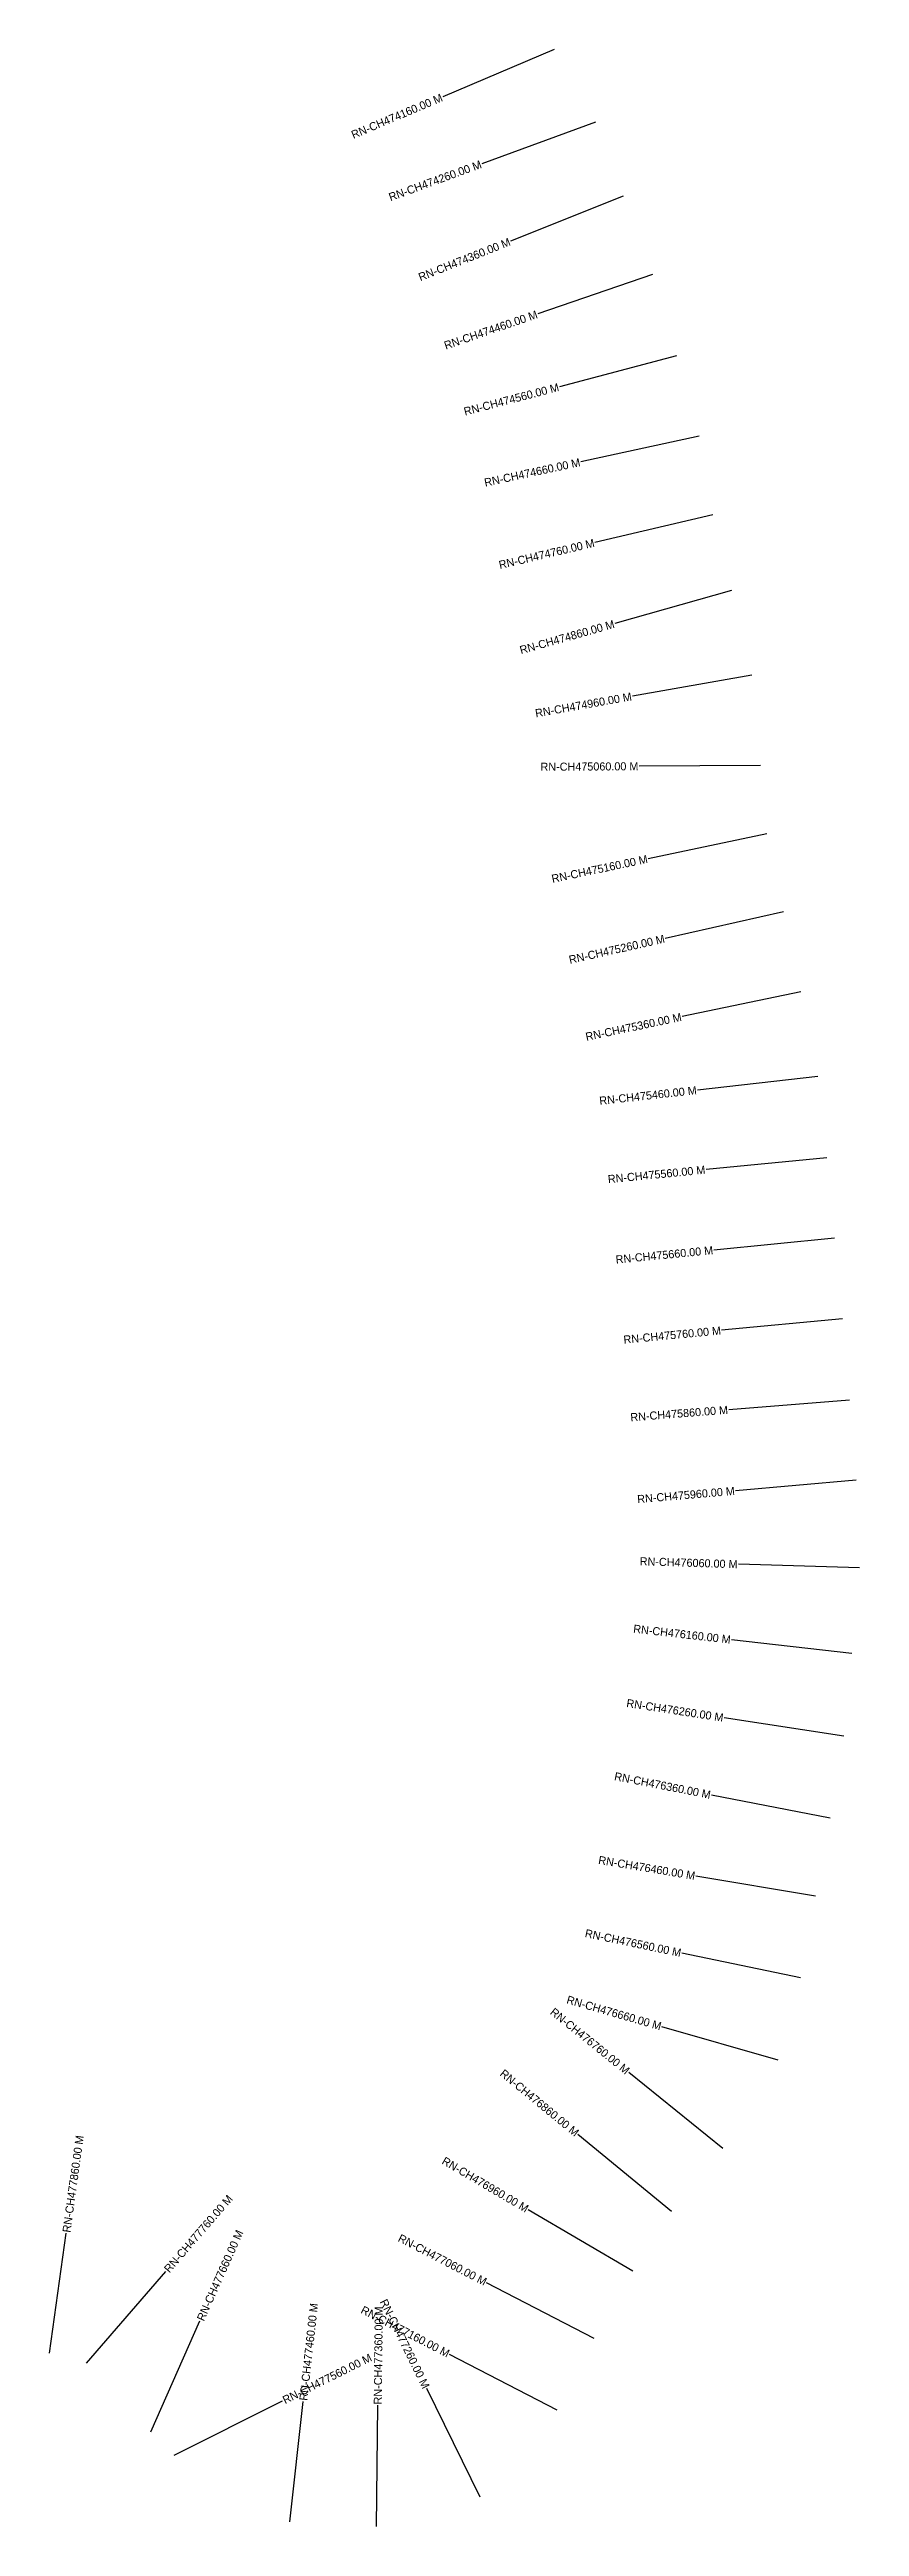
# Model space of a CAD drawing. Header units: metres. Extents: x 311669 to 317702, y 1901342 to 1905447.
# Drawn here: x 312604 to 313606, y 1902332 to 1905397 of the extents above; entities that cross this region are included whole.
import ezdxf
from ezdxf.enums import TextEntityAlignment as Align

# ---------------------------------------------------------------- set-up
doc = ezdxf.new("R2010")
doc.units = ezdxf.units.M
doc.header["$MEASUREMENT"] = 0
doc.layers.add('CS', color=134, linetype='Continuous')
doc.layers.add('CSMark', color=6, linetype='Continuous')

msp = doc.modelspace()

# ---------------------------------------------------------------- texts
at = {"layer": 'CSMark'}
for s, rotation, p in [('RN-CH474160.00 M', 22.9502, (313089.6, 1905338.4)), ('RN-CH474260.00 M', 20.0803, (313138, 1905255.7)), ('RN-CH474360.00 M', 21.744, (313173.6, 1905159.9)), ('RN-CH474460.00 M', 18.9404, (313207.3, 1905069.9)), ('RN-CH474560.00 M', 14.6753, (313234.1, 1904979.7)), ('RN-CH474660.00 M', 12.1984, (313260.5, 1904886.7)), ('RN-CH474760.00 M', 13.2477, (313278.1, 1904786.9)), ('RN-CH474860.00 M', 15.7586, (313302.7, 1904686.6)), ('RN-CH474960.00 M', 10.048, (313324.3, 1904596.8)), ('RN-CH475060.00 M', 0.3287, (313332.7, 1904510.3)), ('RN-CH475160.00 M', 11.8696, (313344, 1904395.7)), ('RN-CH475260.00 M', 12.5933, (313365.1, 1904297)), ('RN-CH475360.00 M', 11.8736, (313386, 1904200.2)), ('RN-CH475460.00 M', 6.3433, (313404.8, 1904109.5)), ('RN-CH475560.00 M', 5.5929, (313415.5, 1904011)), ('RN-CH475660.00 M', 5.5929, (313425.2, 1903911.5)), ('RN-CH475760.00 M', 5.4763, (313434.9, 1903812.1)), ('RN-CH475860.00 M', 4.4391, (313443.6, 1903713.9)), ('RN-CH475960.00 M', 4.9292, (313452, 1903613.6)), ('RN-CH476060.00 M', 358.2232, (313455.5, 1903522.7)), ('RN-CH476160.00 M', 353.5064, (313446.9, 1903429.4)), ('RN-CH476260.00 M', 351.3157, (313437.9, 1903332.8)), ('RN-CH476360.00 M', 348.9155, (313422.1, 1903237.3)), ('RN-CH476460.00 M', 350.5329, (313402.9, 1903137)), ('RN-CH476560.00 M', 348.2009, (313385.5, 1903041.6)), ('RN-CH476760.00 M', 321.0523, (313319.9, 1902894.5)), ('RN-CH476660.00 M', 343.9018, (313360.8, 1902950.7)), ('RN-CH476860.00 M', 320.5318, (313257.1, 1902817.6)), ('RN-CH476960.00 M', 329.601, (313195.5, 1902724.3)), ('RN-CH477060.00 M', 332.5898, (313144, 1902634)), ('RN-CH477160.00 M', 332.5898, (313098, 1902545.2)), ('RN-CH477260.00 M', 296.1316, (313070.2, 1902503.5))]:
    msp.add_text(s, height=10, rotation=rotation, dxfattribs=at).set_placement(p, align=Align.MIDDLE_RIGHT)
for s, rotation, p in [('RN-CH477860.00 M', 82.0608, (312624.6, 1902695.8)), ('RN-CH477760.00 M', 49.1743, (312748.4, 1902648.3)), ('RN-CH477660.00 M', 66.0479, (312790.3, 1902587.2)), ('RN-CH477460.00 M', 83.6534, (312917.9, 1902487.7)), ('RN-CH477360.00 M', 89.3843, (313010.1, 1902482.9)), ('RN-CH477560.00 M', 26.5751, (312893.2, 1902487.6))]:
    msp.add_text(s, height=10, rotation=rotation, dxfattribs=at).set_placement(p, align=Align.MIDDLE_LEFT)

# ---------------------------------------------------------------- linework, layer by layer
at = {"layer": 'CS'}
for p, q in [((313228.6, 1905397.2), (313090.5, 1905338.8)), ((313279.8, 1905307.5), (313138.9, 1905256)), ((313313.9, 1905215.8), (313174.5, 1905160.3)), ((313350.1, 1905119), (313208.2, 1905070.3)), ((313380.1, 1905018), (313235, 1904980)), ((313408.1, 1904918.6), (313261.5, 1904886.9)), ((313425, 1904821.5), (313279, 1904787.2)), ((313448, 1904727.6), (313303.7, 1904686.9)), ((313473, 1904623.1), (313325.3, 1904597)), ((313483.7, 1904511.2), (313333.7, 1904510.3)), ((313491.8, 1904426.8), (313345, 1904395.9)), ((313512.4, 1904329.9), (313366, 1904297.2)), ((313533.8, 1904231.3), (313387, 1904200.4)), ((313554.9, 1904126.2), (313405.8, 1904109.6)), ((313565.8, 1904025.8), (313416.5, 1904011.1)), ((313575.5, 1903926.2), (313426.2, 1903911.6)), ((313585.2, 1903826.6), (313435.8, 1903812.2)), ((313594.2, 1903725.6), (313444.6, 1903714)), ((313602.4, 1903626.6), (313453, 1903613.7)), ((313606.4, 1903518.1), (313456.5, 1903522.7)), ((313596.9, 1903412.4), (313447.9, 1903429.3)), ((313587.2, 1903310), (313438.9, 1903332.6)), ((313570.3, 1903208.3), (313423.1, 1903237.1)), ((313551.9, 1903112.1), (313403.9, 1903136.8)), ((313533.3, 1903010.8), (313386.5, 1903041.4)), ((313505.9, 1902908.8), (313361.8, 1902950.4)), ((313437.3, 1902799.6), (313320.7, 1902893.8)), ((313373.6, 1902721.6), (313257.8, 1902816.9)), ((313325.8, 1902647.9), (313196.4, 1902723.8)), ((312603.8, 1902546.2), (312624.5, 1902694.8)), ((312649.7, 1902534), (312747.7, 1902647.5)), ((313278.1, 1902564.5), (313144.9, 1902633.5)), ((312729, 1902449.2), (312789.9, 1902586.3)), ((313232, 1902475.7), (313098.9, 1902544.8)), ((312758.1, 1902420.1), (312892.3, 1902487.2)), ((312901.2, 1902337.6), (312917.8, 1902486.7)), ((313008.5, 1902331.9), (313010.1, 1902481.9)), ((313136.7, 1902368), (313070.7, 1902502.6))]:
    msp.add_line(p, q, dxfattribs=at)

msp.set_redraw_order([(e.dxf.handle, doc.entitydb.next_handle()) for e in msp.query("TEXT MTEXT ATTDEF DIMENSION ARC_DIMENSION")])  # texts and dimensions are drawn at this point

doc.saveas('drawing.dxf')
